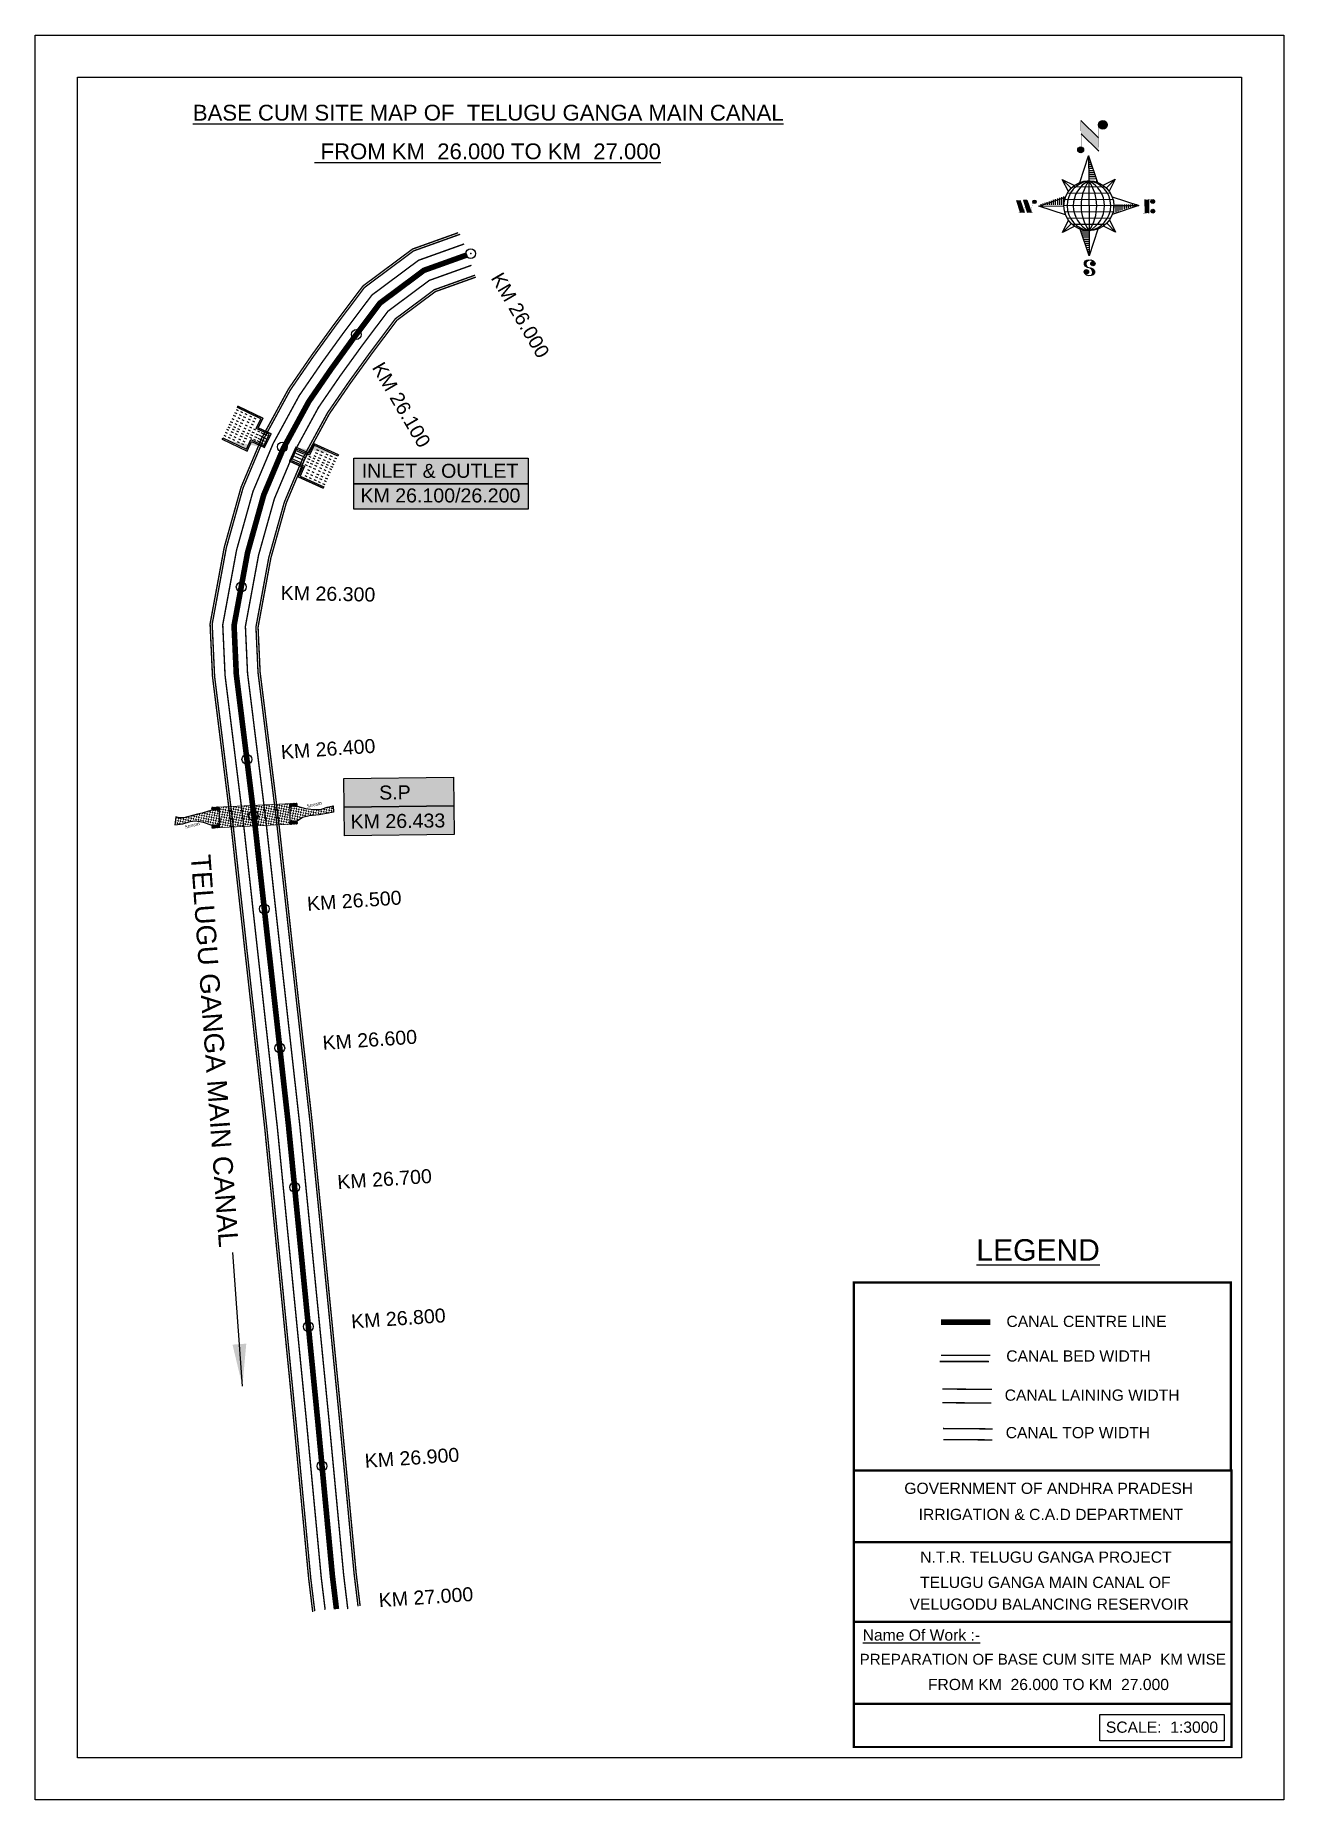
# Model space of a CAD drawing. Header units: inches. Extents: x 258922 to 259813, y 1730699 to 1731959.
import ezdxf

# ---------------------------------------------------------------- set-up
doc = ezdxf.new("R2010")
doc.units = ezdxf.units.IN
doc.header["$MEASUREMENT"] = 0
doc.header["$PDMODE"] = 32
doc.header["$PDSIZE"] = 7
doc.linetypes.add('ACAD_ISO02W100', pattern=[15, 12, -3])
for name, color, linetype in [('AQUADUCT', 1, 'Continuous'), ('bed with', 5, 'Continuous'), ('bord', 1, 'Continuous'), ('cahnige', 7, 'Continuous'), ('canal', 1, 'Continuous'), ('CARTTRACK', 30, 'ACAD_ISO02W100'), ('chainage', 7, 'Continuous'), ('FRAME 025', 7, 'Continuous'), ('lining', 4, 'Continuous'), ('STREAM', 4, 'Continuous'), ('Stu coo', 3, 'Continuous'), ('TEXT', 7, 'Continuous'), ('top of bund', 1, 'Continuous'), ('UT', 173, 'ACAD_ISO02W100'), ('V', 6, 'Continuous'), ('ZSTU', 7, 'Continuous')]:
    doc.layers.add(name, color=color, linetype=linetype)
doc.styles.add('5mm', font='times.ttf', dxfattribs={"height": 3})
doc.styles.get("Standard").update_dxf_attribs({"font": 'arial.ttf'})
doc.dimstyles.get("Standard").update_dxf_attribs({"dimtxt": 0.18, "dimasz": 0.18, "dimexe": 0.18, "dimexo": 0.0625, "dimgap": 0.09, "dimtad": 0, "dimtih": 1, "dimtoh": 1, "dimdec": 4, "dimzin": 0, "dimdsep": 46, "dimtxsty": 'Standard', "dimcen": 0.09, "dimadec": 0, "dimazin": 0, "dimtfac": 1, "dimtdec": 4, "dimtofl": 0, "dimtmove": 0, "dimatfit": 3, "dimfxl": 1, "dimtolj": 1, "dimtzin": 0, "dimarcsym": 0})
pattern_1 = [(228.0128, (-362214.3310220317, -1526288.492507028), (-7.999998232158162, -9.000001341607247), [0.134536, -13.319088]), (184.9697, (-362214.4210220316, -1526288.592507028), (12.00000105151764, 0.9999913070070519), [0.230868, -22.855925]), (132.5104, (-362214.6510220316, -1526288.612507028), (9.999990718346812, -11.0000086738712), [0.162788, -16.116032]), (267.2737, (-362215.0410220316, -1526288.862507028), (0.9999960177271904, 20.00000029497347), [0.210238, -20.813558]), (292.8337, (-362215.0510220316, -1526289.072507028), (-5.00000990543714, 11.99999641177778), [0.206155, -20.409373]), (357.2737, (-362214.9710220316, -1526289.262507028), (-20.00000029497347, 0.9999960177271915), [0.210238, -20.813558]), (37.6942, (-362214.7610220317, -1526289.272507028), (-13.00000734561798, -9.99999040516053), [0.278029, -27.524849]), (72.2553, (-362214.5410220316, -1526289.102507028), (7.000010762705409, 21.99999623123919), [0.262488, -25.986321]), (121.4296, (-362214.4610220316, -1526288.852507028), (-8.000008234176365, 12.99999503649257), [0.21095, -20.884073]), (175.2364, (-362214.5710220317, -1526288.672507028), (11.00000094631958, -0.9999915326612605), [0.2408319999999999, -11.80076299999999]), (222.3974, (-362214.8110220316, -1526288.652507028), (-12.00000735107323, -10.99999208201412), [0.311448, -30.833375]), (138.8141, (-362214.0510220316, -1526288.872507028), (-7.000002946805715, 5.999997313342756), [0.106301, -10.523844]), (171.4692, (-362214.1310220317, -1526288.802507028), (12.99999828481513, -2.00000791003979), [0.2022369999999999, -20.02151099999998]), (225, (-362214.3310220317, -1526288.772507028), (-1.110223024625157e-16, -1.000000309448952), [0.141421, -1.272792]), (203.1986, (-362214.4010220316, -1526288.652507028), (4.999999730667075, 2.000001325264854), [0.076158, -7.539615]), (291.8014, (-362214.4710220316, -1526288.682507028), (-0.9999999105006487, 3.00000027301077), [0.107703, -5.277462]), (30.9638, (-362214.4310220316, -1526288.782507028), (2.999998022287998, 2.000002483540733), [0.1749289999999999, -5.656022999999996]), (161.5651, (-362214.2810220316, -1526288.692507028), (2.000000434592962, -0.9999984032227077), [0.126491, -3.035787]), (16.38950000000001, (-362215.0510220316, -1526288.682507028), (10.00000219841196, 2.99999270981797), [0.1772, -17.542845]), (70.3462, (-362214.8810220317, -1526288.632507028), (-3.999995247371745, -11.00000213560622), [0.148661, -14.717408]), (293.1986, (-362214.2810220316, -1526288.492507028), (-2.000001325264854, 4.999999730667075), [0.152315, -7.463458]), (343.6105, (-362214.2210220316, -1526288.632507028), (-10.00000219841196, 2.999992709817974), [0.1771999999999999, -17.54284499999998]), (339.444, (-362215.0510220316, -1526289.302507028), (-5.000001844542423, 1.999995996421584), [0.17088, -8.373124]), (294.7751, (-362214.8910220317, -1526289.362507028), (-4.99999218924517, 11.00000342183912), [0.1431779999999999, -14.17464299999999]), (66.80140000000002, (-362214.2710220316, -1526289.492507028), (2.000001325264855, 4.999999730667075), [0.152315, -7.463458]), (17.35400000000001, (-362214.2110220316, -1526289.352507028), (-13.00000201909683, -3.999994502259118), [0.167631, -16.59542399999999]), (69.444, (-362214.7610220317, -1526289.492507028), (-1.999995996421587, -5.000001844542422), [0.08544, -8.458563999999999]), (101.3098999999999, (-362214.3310220317, -1526289.492507028), (-0.9999976321616053, 4.000000752230952), [0.05098999999999999, -5.048028999999998]), (165.9638, (-362214.3410220316, -1526289.442507028), (3.00000054598974, -0.9999980573612457), [0.206155, -3.91695]), (186.009, (-362214.5410220316, -1526289.392507028), (9.99999975090604, 0.9999993174818415), [0.19105, -18.913923]), (303.6901, (-362214.4310220316, -1526288.872507028), (-1.000001334507191, 1.99999955777116), [0.144222, -3.461329]), (353.1572, (-362214.3510220316, -1526288.992507028), (16.99999936547855, -2.000007997924761), [0.251794, -24.927563]), (60.94540000000001, (-362214.1010220316, -1526289.022507028), (-4.000000027199279, -7.000000384569686), [0.102956, -10.192674]), (90, (-362214.0510220316, -1526288.932507028), (-0.9999999999999999, 1), [0.06, -0.94]), (120.2564, (-362214.5610220316, -1526289.362507028), (3.999994886802694, -7.000002455854734), [0.138924, -13.75352]), (48.01279999999999, (-362214.6310220317, -1526289.242507028), (7.99999823215816, 9.000001341607248), [0.269072, -13.184552]), (0, (-362214.4510220317, -1526289.042507028), (1, 1), [0.26, -0.74]), (325.3048, (-362214.1910220316, -1526289.042507028), (-9.999994258987526, 7.000008609594458), [0.158114, -15.653274]), (254.0546, (-362214.0610220316, -1526289.132507028), (-0.9999998892963811, -4.000000126652151), [0.145602, -7.134508]), (207.646, (-362214.1010220316, -1526289.272507028), (-18.99999580717959, -10.00000771316918), [0.237065, -23.469474]), (175.4261, (-362214.3110220316, -1526289.382507028), (-13.00000055831213, 0.999994801161084), [0.2507989999999997, -24.82907399999998])]
pattern_2 = [(0, (-362215.0510220316, -1526289.492507028), (1.25, 1.25), [1.25, -1.25])]
pattern_3 = [(228.0128, (-362243.1753484617, -1526336.432974194), (-7.999998232158162, -9.000001341607247), [0.134536, -13.319088]), (184.9697, (-362243.2653484617, -1526336.532974194), (12.00000105151764, 0.9999913070070519), [0.230868, -22.855925]), (132.5104, (-362243.4953484617, -1526336.552974194), (9.999990718346812, -11.0000086738712), [0.162788, -16.116032]), (267.2737, (-362243.8853484617, -1526336.802974194), (0.9999960177271904, 20.00000029497347), [0.210238, -20.813558]), (292.8337, (-362243.8953484617, -1526337.012974194), (-5.00000990543714, 11.99999641177778), [0.206155, -20.409373]), (357.2737, (-362243.8153484617, -1526337.202974194), (-20.00000029497347, 0.9999960177271915), [0.210238, -20.813558]), (37.6942, (-362243.6053484617, -1526337.212974194), (-13.00000734561798, -9.99999040516053), [0.278029, -27.524849]), (72.2553, (-362243.3853484617, -1526337.042974194), (7.000010762705409, 21.99999623123919), [0.262488, -25.986321]), (121.4296, (-362243.3053484617, -1526336.792974194), (-8.000008234176365, 12.99999503649257), [0.21095, -20.884073]), (175.2364, (-362243.4153484617, -1526336.612974194), (11.00000094631958, -0.9999915326612605), [0.2408319999999999, -11.80076299999999]), (222.3974, (-362243.6553484617, -1526336.592974194), (-12.00000735107323, -10.99999208201412), [0.311448, -30.833375]), (138.8141, (-362242.8953484617, -1526336.812974194), (-7.000002946805715, 5.999997313342756), [0.106301, -10.523844]), (171.4692, (-362242.9753484617, -1526336.742974194), (12.99999828481513, -2.00000791003979), [0.2022369999999998, -20.02151099999998]), (225, (-362243.1753484617, -1526336.712974194), (-1.110223024625157e-16, -1.000000309448952), [0.141421, -1.272792]), (203.1986, (-362243.2453484617, -1526336.592974194), (4.999999730667075, 2.000001325264854), [0.076158, -7.539615]), (291.8014, (-362243.3153484617, -1526336.622974194), (-0.9999999105006487, 3.00000027301077), [0.107703, -5.277462]), (30.9638, (-362243.2753484617, -1526336.722974194), (2.999998022287998, 2.000002483540733), [0.1749289999999998, -5.656022999999995]), (161.5651, (-362243.1253484617, -1526336.632974194), (2.000000434592962, -0.9999984032227077), [0.126491, -3.035787]), (16.38950000000001, (-362243.8953484617, -1526336.622974194), (10.00000219841196, 2.99999270981797), [0.1772, -17.542845]), (70.3462, (-362243.7253484617, -1526336.572974194), (-3.999995247371745, -11.00000213560622), [0.148661, -14.717408]), (293.1986, (-362243.1253484617, -1526336.432974194), (-2.000001325264854, 4.999999730667075), [0.152315, -7.463458]), (343.6105, (-362243.0653484617, -1526336.572974194), (-10.00000219841196, 2.999992709817974), [0.1771999999999998, -17.54284499999998]), (339.444, (-362243.8953484617, -1526337.242974194), (-5.000001844542423, 1.999995996421584), [0.17088, -8.373124]), (294.7751, (-362243.7353484617, -1526337.302974194), (-4.99999218924517, 11.00000342183912), [0.1431779999999998, -14.17464299999999]), (66.80140000000002, (-362243.1153484617, -1526337.432974194), (2.000001325264855, 4.999999730667075), [0.152315, -7.463458]), (17.35400000000001, (-362243.0553484617, -1526337.292974194), (-13.00000201909683, -3.999994502259118), [0.167631, -16.59542399999999]), (69.444, (-362243.6053484617, -1526337.432974194), (-1.999995996421587, -5.000001844542422), [0.08544, -8.458563999999999]), (101.3098999999999, (-362243.1753484617, -1526337.432974194), (-0.9999976321616053, 4.000000752230952), [0.05098999999999998, -5.048028999999997]), (165.9638, (-362243.1853484617, -1526337.382974194), (3.00000054598974, -0.9999980573612457), [0.206155, -3.91695]), (186.009, (-362243.3853484617, -1526337.332974194), (9.99999975090604, 0.9999993174818415), [0.19105, -18.913923]), (303.6901, (-362243.2753484617, -1526336.812974194), (-1.000001334507191, 1.99999955777116), [0.144222, -3.461329]), (353.1572, (-362243.1953484617, -1526336.932974194), (16.99999936547855, -2.000007997924761), [0.251794, -24.927563]), (60.94540000000001, (-362242.9453484617, -1526336.962974194), (-4.000000027199279, -7.000000384569686), [0.102956, -10.192674]), (90, (-362242.8953484617, -1526336.872974194), (-0.9999999999999999, 1), [0.06, -0.94]), (120.2564, (-362243.4053484617, -1526337.302974194), (3.999994886802694, -7.000002455854734), [0.138924, -13.75352]), (48.01279999999999, (-362243.4753484617, -1526337.182974194), (7.99999823215816, 9.000001341607248), [0.269072, -13.184552]), (0, (-362243.2953484617, -1526336.982974194), (1, 1), [0.26, -0.74]), (325.3048, (-362243.0353484617, -1526336.982974194), (-9.999994258987526, 7.000008609594458), [0.158114, -15.653274]), (254.0546, (-362242.9053484617, -1526337.072974194), (-0.9999998892963811, -4.000000126652151), [0.145602, -7.134508]), (207.646, (-362242.9453484617, -1526337.212974194), (-18.99999580717959, -10.00000771316918), [0.237065, -23.469474]), (175.4261, (-362243.1553484617, -1526337.322974194), (-13.00000055831213, 0.999994801161084), [0.2507989999999997, -24.82907399999998])]
pattern_4 = [(267.2971131487395, (-8720374.9383359, 50637915.13839893), (10.53672553373347, -0.4974314379093613), [])]
pattern_5 = [(357.2971131487395, (-8720374.9383359, 50637915.13839893), (0.4974314379093601, 10.53672553373348), [])]

msp = doc.modelspace()

# ---------------------------------------------------------------- texts
at = {"layer": 'chainage', "color": 0}
for s, rotation, p in [('KM 26.000', 300.3147201414007, (259247.0085353252, 1731786.057656714)), ('KM 26.100', 300.3147201414007, (259162.1832089435, 1731722.101145444)), ('KM 26.300', 358.8520077816773, (259097.2413171302, 1731556.207401191)), ('KM 26.400', 3.854158531957577, (259097.7981836191, 1731442.477188383)), ('KM 26.500', 3.854158531957577, (259116.4685894259, 1731334.133801453)), ('KM 26.600', 3.854158531957577, (259127.5466446133, 1731234.749312255)), ('KM 26.700', 3.854158531957577, (259138.1045033548, 1731135.308216028)), ('KM 26.800', 3.854158531957577, (259147.9546173564, 1731035.794522225)), ('KM 26.900', 3.854158531957577, (259157.6670023804, 1730936.267291896)), ('KM 27.000', 3.854158531957577, (259167.6372923051, 1730836.76556669))]:
    msp.add_text(s, height=9.999999999999988, rotation=rotation, dxfattribs=at).set_placement(p)
at = {"layer": 'chainage', "color": 1}
msp.add_text('TELUGU GANGA MAIN CANAL', height=14.04243867787395, rotation=274.1145161031367, dxfattribs=at).set_placement((259033.1763691636, 1731373.800386337))
at = {"layer": 'chainage', "color": 0}
for s, height, p in [('%%ULEGEND', 15.33694249980499, (259593.8510884222, 1731084.274574533)), ('CANAL CENTRE LINE', 8, (259615.3278232092, 1731036.912818498)), ('CANAL BED WIDTH', 8, (259615.198277921, 1731012.193762913)), ('CANAL LAINING WIDTH', 8, (259614.0739527658, 1730984.250067452)), ('CANAL TOP WIDTH', 8, (259614.7888508375, 1730957.464885499)), ('GOVERNMENT OF ANDHRA PRADESH ', 8, (259542.4090195622, 1730917.707168816)), ('IRRIGATION & C.A.D DEPARTMENT', 8, (259552.6502942868, 1730899.065574412)), ('N.T.R. TELUGU GANGA PROJECT', 8, (259553.763024339, 1730868.552170702)), ('TELUGU GANGA MAIN CANAL OF', 8, (259553.6918543967, 1730850.521964522)), (' VELUGODU BALANCING RESERVOIR', 8, (259543.0703402616, 1730835.002059793)), ('%%UName Of Work :-', 8, (259512.7091629286, 1730812.94627412)), ('PREPARATION OF BASE CUM SITE MAP  KM WISE', 7.742718181745905, (259510.5198304153, 1730795.763485559)), (' FROM KM  26.000 TO KM  27.000', 8, (259556.1772047398, 1730777.624480893)), ('SCALE:  1:3000', 8, (259686.2622649269, 1730747.130178006))]:
    msp.add_text(s, height=height, dxfattribs=at).set_placement(p)
at = {"layer": 'Stu coo', "color": 0}
for s, p in [('INLET & OUTLET', (259155.1577492938, 1731643.304641715)), ('KM 26.100/26.200', (259154.2380065422, 1731625.725136491))]:
    msp.add_text(s, height=10, dxfattribs=at).set_placement(p)
for s, p in [('S.P', (259167.6863414816, 1731413.496394531)), ('KM 26.433', (259147.26936299, 1731392.840410193))]:
    msp.add_text(s, height=9.999999999999993, rotation=0.6941746705945415, dxfattribs=at).set_placement(p)
at = {"layer": 'TEXT', "color": 0}
for s, p in [('%%UBASE CUM SITE MAP OF  TELUGU GANGA MAIN CANAL', (259034.6411039972, 1731898.408886485)), ('%%U FROM KM  26.000 TO KM  27.000', (259121.433387618, 1731870.799686946))]:
    msp.add_text(s, height=11.29445192087996, dxfattribs=at).set_placement(p)

# ---------------------------------------------------------------- blocks, each defined once
blk = doc.blocks.new('RGRGFG')
at = {"layer": 'V'}
h = blk.add_hatch(color=4, dxfattribs=at)
h.paths.add_polyline_path([(245045.2953162146, 1724876.516222976), (245045.2953162146, 1724857.872873236), (245052.9355974917, 1724857.872873236), (245052.9355974917, 1724847.690535125), (245061.788264668, 1724847.690535125), (245061.788264668, 1724857.872873236), (245069.4285459451, 1724857.872873236), (245069.4285459451, 1724876.516222976), (245070.4265484731, 1724876.516222976), (245070.4265484731, 1724856.874870708), (245062.786267196, 1724856.874870708), (245062.786267196, 1724846.692532597), (245051.9375949637, 1724846.692532597), (245051.9375949637, 1724856.874870708), (245044.2973136866, 1724856.874870708), (245044.2973136866, 1724876.516222976)])
h.paths.add_polyline_path([(245070.4265484731, 1724876.516222976), (245070.4265484731, 1724856.874870708)], flags=17)
h.paths.add_polyline_path([(245062.786267196, 1724856.874870708), (245062.786267196, 1724846.692532597)], flags=17)
h.paths.add_polyline_path([(245062.786267196, 1724856.874870708), (245070.4265484731, 1724856.874870708)], flags=17)
edge = h.paths.add_edge_path(flags=17)
edge.add_line((245051.9375949637, 1724846.692532597), (245062.786267196, 1724846.692532597))
edge.add_line((245051.9375949637, 1724846.692532597), (245062.786267196, 1724846.692532597))
edge = h.paths.add_edge_path(flags=17)
edge.add_line((245044.2973136866, 1724876.516222976), (245044.2973136866, 1724856.874870708))
edge.add_line((245044.2973136866, 1724856.874870708), (245051.9375949637, 1724856.874870708))
edge.add_line((245051.9375949637, 1724856.874870708), (245051.9375949637, 1724846.692532597))
at = {"layer": 'V', "color": 4}
for points in [[(245044.2973136866, 1724876.516222976), (245044.2973136866, 1724856.874870708), (245051.9375949637, 1724856.874870708), (245051.9375949637, 1724846.692532597)], [(245044.2973136866, 1724876.516222976), (245044.2973136866, 1724856.874870708), (245051.9375949637, 1724856.874870708), (245051.9375949637, 1724846.692532597), (245062.786267196, 1724846.692532597), (245062.786267196, 1724856.874870708), (245070.4265484731, 1724856.874870708), (245070.4265484731, 1724876.516222976)], [(245044.2973136866, 1724876.516222976), (245045.2953162146, 1724876.516222976)], [(245045.2953162146, 1724876.516222976), (245045.2953162146, 1724857.872873236), (245052.9355974917, 1724857.872873236), (245052.9355974917, 1724847.690535125), (245061.788264668, 1724847.690535125), (245061.788264668, 1724857.872873236), (245069.4285459451, 1724857.872873236), (245069.4285459451, 1724876.516222976)], [(245047.3266827419, 1724874.786892911), (245047.3266827419, 1724876.45097153)], [(245047.3266827419, 1724871.298663981), (245047.3266827419, 1724872.962742601)], [(245047.3266827419, 1724867.976620592), (245047.3266827419, 1724869.640699212)], [(245047.3266827419, 1724864.185033577), (245047.3266827419, 1724865.849112196)], [(245049.5617107587, 1724874.786892911), (245049.5617107587, 1724876.45097153)], [(245049.5617107587, 1724871.298663981), (245049.5617107587, 1724872.962742601)], [(245049.5617107587, 1724867.976620592), (245049.5617107587, 1724869.640699212)], [(245049.5617107587, 1724864.185033577), (245049.5617107587, 1724865.849112196)], [(245051.9266120251, 1724874.786892911), (245051.9266120251, 1724876.45097153)], [(245051.9266120251, 1724871.298663981), (245051.9266120251, 1724872.962742601)], [(245051.9266120251, 1724867.976620592), (245051.9266120251, 1724869.640699212)], [(245051.9266120251, 1724864.185033577), (245051.9266120251, 1724865.849112196)], [(245051.9375949637, 1724846.692532597), (245062.786267196, 1724846.692532597), (245062.786267196, 1724856.874870708), (245070.4265484731, 1724856.874870708), (245070.4265484731, 1724876.516222976)], [(245053.9529642073, 1724874.786892911), (245053.9529642073, 1724876.45097153)], [(245053.9529642073, 1724871.298663981), (245053.9529642073, 1724872.962742601)], [(245053.9529642073, 1724867.976620592), (245053.9529642073, 1724869.640699212)], [(245053.9529642073, 1724864.185033577), (245053.9529642073, 1724865.849112196)], [(245055.8763513397, 1724874.786892911), (245055.8763513397, 1724876.45097153)], [(245055.8763513397, 1724871.298663981), (245055.8763513397, 1724872.962742601)], [(245055.8763513397, 1724867.976620592), (245055.8763513397, 1724869.640699212)], [(245055.8763513397, 1724864.185033577), (245055.8763513397, 1724865.849112196)], [(245058.1113793565, 1724874.786892911), (245058.1113793565, 1724876.45097153)], [(245058.1113793565, 1724871.298663981), (245058.1113793565, 1724872.962742601)], [(245058.1113793565, 1724867.976620592), (245058.1113793565, 1724869.640699212)], [(245058.1113793565, 1724864.185033577), (245058.1113793565, 1724865.849112196)], [(245060.4762806229, 1724874.786892911), (245060.4762806229, 1724876.45097153)], [(245060.4762806229, 1724871.298663981), (245060.4762806229, 1724872.962742601)], [(245060.4762806229, 1724867.976620592), (245060.4762806229, 1724869.640699212)], [(245060.4762806229, 1724864.185033577), (245060.4762806229, 1724865.849112196)], [(245070.4265484731, 1724876.516222976), (245070.4265484731, 1724856.874870708), (245062.786267196, 1724856.874870708), (245062.786267196, 1724846.692532597)], [(245070.4265484731, 1724876.516222976), (245070.4265484731, 1724856.874870708), (245062.786267196, 1724856.874870708), (245062.786267196, 1724846.692532597)], [(245063.0627626767, 1724874.786892911), (245063.0627626767, 1724876.45097153)], [(245063.0627626767, 1724871.298663981), (245063.0627626767, 1724872.962742601)], [(245063.0627626767, 1724867.976620592), (245063.0627626767, 1724869.640699212)], [(245063.0627626767, 1724864.185033577), (245063.0627626767, 1724865.849112196)], [(245065.2977906935, 1724874.786892911), (245065.2977906935, 1724876.45097153)], [(245065.2977906935, 1724871.298663981), (245065.2977906935, 1724872.962742601)], [(245065.2977906935, 1724867.976620592), (245065.2977906935, 1724869.640699212)], [(245065.2977906935, 1724864.185033577), (245065.2977906935, 1724865.849112196)], [(245067.6626919599, 1724874.786892911), (245067.6626919599, 1724876.45097153)], [(245067.6626919599, 1724871.298663981), (245067.6626919599, 1724872.962742601)], [(245067.6626919599, 1724867.976620592), (245067.6626919599, 1724869.640699212)], [(245067.6626919599, 1724864.185033577), (245067.6626919599, 1724865.849112196)], [(245069.4285459451, 1724876.516222976), (245070.4265484731, 1724876.516222976)], [(245047.3266827419, 1724860.738378823), (245047.3266827419, 1724862.402457442)], [(245049.5617107587, 1724860.738378823), (245049.5617107587, 1724862.402457442)], [(245051.9266120251, 1724860.738378823), (245051.9266120251, 1724862.402457442)], [(245053.9529642073, 1724860.738378823), (245053.9529642073, 1724862.402457442)], [(245053.9529642073, 1724857.677897023), (245053.9529642073, 1724859.341975642)], [(245053.9529642073, 1724854.484689113), (245053.9529642073, 1724856.148767732)], [(245053.9529642073, 1724848.316593294), (245053.9529642073, 1724853.545379539)], [(245055.8763513397, 1724860.738378823), (245055.8763513397, 1724862.402457442)], [(245055.8763513397, 1724857.677897023), (245055.8763513397, 1724859.341975642)], [(245055.8763513397, 1724854.484689113), (245055.8763513397, 1724856.148767732)], [(245055.8763513397, 1724848.316593294), (245055.8763513397, 1724853.545379539)], [(245058.1113793565, 1724860.738378823), (245058.1113793565, 1724862.402457442)], [(245058.1113793565, 1724857.677897023), (245058.1113793565, 1724859.341975642)], [(245058.1113793565, 1724854.484689113), (245058.1113793565, 1724856.148767732)], [(245058.1113793565, 1724848.316593294), (245058.1113793565, 1724853.545379539)], [(245060.4762806229, 1724860.738378823), (245060.4762806229, 1724862.402457442)], [(245060.4762806229, 1724857.677897023), (245060.4762806229, 1724859.341975642)], [(245060.4762806229, 1724854.484689113), (245060.4762806229, 1724856.148767732)], [(245060.4762806229, 1724848.316593294), (245060.4762806229, 1724853.545379539)], [(245063.0627626767, 1724860.738378823), (245063.0627626767, 1724862.402457442)], [(245065.2977906935, 1724860.738378823), (245065.2977906935, 1724862.402457442)], [(245067.6626919599, 1724860.738378823), (245067.6626919599, 1724862.402457442)]]:
    blk.add_lwpolyline(points, dxfattribs=at)
blk = doc.blocks.new('A$C377B10CC')
at = {"layer": 'STREAM'}
h = blk.add_hatch(dxfattribs=at)
h.set_pattern_fill('DASH', color=256, scale=10, style=0)
h.set_pattern_definition(pattern_2)
h.paths.add_polyline_path([(-21.08494824264198, 10.39821502007544), (-19.27474394725869, 14.9729934823699), (-16.18663339636989, 21.24998857849248), (-13.84395335207229, 26.14394057728347), (-11.82073506258894, 30.82506799115799), (-15.86717164155561, 33.27204399043694), (-17.46448041551048, 29.0164390646387), (-18.42280644358834, 24.86724643129855), (-21.40440999745624, 19.97332610306328), (-25.23789181862958, 15.71772117726505), (-29.9438456458156, 11.73286320897751), (-32.55258794897789, 7.397025274472546), (-28.05102203169388, 4.507492972305098), (-23.61509535066327, 1.521298239562105), (-21.08650298323482, 5.72392365569249)])
h = blk.add_hatch(dxfattribs=at)
h.set_pattern_fill('DASH', color=256, scale=10, style=0)
h.set_pattern_definition(pattern_2)
h.paths.add_polyline_path([(-60.19243563445735, -34.66217618575828), (-53.98690071125707, -38.64547753962713), (-47.9096301992253, -42.73659862830805), (-22.26358327601338, -0.1118046867195504), (-28.38064794772072, 4.006105192238503), (-34.54584827913632, 7.963515976456129)])
h = blk.add_hatch(dxfattribs=at)
h.set_pattern_fill('DASH', color=256, scale=10, style=0)
h.set_pattern_definition(pattern_2)
h.paths.add_polyline_path([(-57.74663512443659, -50.484279576689), (-52.45942178077529, -46.41916892677546), (-49.88059994621258, -42.13306005246427), (-54.31652662728474, -39.14686531969357), (-58.81809254456867, -36.25733301752601), (-61.3969143789727, -40.54344189167021), (-63.59385741560255, -47.48107765731402), (-64.76519743772232, -50.56640072958572), (-67.96923356887419, -60.27215190371499), (-69.88594486127842, -62.93188914703207), (-71.69620839302661, -64.63413745141588), (-67.43681705632478, -68.35777592635714), (-64.88112301792717, -63.03830143949018), (-63.28387348033723, -57.93158819666134), (-61.89957870042419, -54.84626512438989), (-59.45039165910562, -52.18652788107279)])
at = {"layer": 'UT', "ltscale": 0.2}
h = blk.add_hatch(dxfattribs=at)
h.set_pattern_fill('GRAVEL', color=256, style=0)
h.set_pattern_definition(pattern_1)
h.paths.add_polyline_path([(-34.2363896589959, 8.477849041344596), (-32.55258794897789, 7.397025274472544), (-29.9438456458156, 11.73286320897751), (-31.65756782452809, 12.7639579155948)])
h = blk.add_hatch(dxfattribs=at)
h.set_pattern_fill('GRAVEL', color=256, style=0)
h.set_pattern_definition(pattern_1)
h.paths.add_polyline_path([(-23.61509535066326, 1.521298239562115), (-21.95385443983832, 0.4029774884693321), (-19.37278080452233, 4.692828949075191), (-21.08650298323482, 5.723923655692487)])
h = blk.add_hatch(dxfattribs=at)
h.set_pattern_fill('GRAVEL', color=256, style=0)
h.set_pattern_definition(pattern_3)
h.paths.add_polyline_path([(-58.81809254409745, -36.25733301672153), (-60.50189425464487, -35.17650925088674), (-63.08071608917089, -39.46261812490411), (-61.39691437908914, -40.54344189190306)])
h = blk.add_hatch(dxfattribs=at)
h.set_pattern_fill('GRAVEL', color=256, style=0)
h.set_pattern_definition(pattern_3)
h.paths.add_polyline_path([(-48.21710723458091, -43.24763821694069), (-49.9308294133516, -42.21654351055622), (-52.45942178071709, -46.41916892677546), (-50.7981808698969, -47.53748967801221)])
at = {"layer": 'STREAM'}
for points in [[(-29.9438456458156, 11.73286320897751), (-25.23789181862958, 15.71772117726505), (-21.40440999745624, 19.9733261030633), (-18.42280644358834, 24.86724643129855), (-17.46448041551048, 29.01643906463869), (-15.86717164155561, 33.27204399043694), (-11.82073506258894, 30.82506799115799), (-13.84395335207228, 26.1439405772835), (-16.18663339636987, 21.24998857849278), (-19.27474394725868, 14.97299348236993), (-21.08494824264199, 10.39821502007544), (-21.08650298323482, 5.723923655692488)], [(-61.39691437897272, -40.54344189167023), (-63.59385741560254, -47.48107765731402), (-64.76519743772224, -50.56640072958544), (-67.96923356887419, -60.27215190371498), (-69.8859448612784, -62.93188914703205), (-71.69620839302661, -64.63413745141588), (-67.4368170563248, -68.35777592635714), (-64.88112301792717, -63.03830143949017), (-63.28387348033721, -57.93158819666132), (-61.89957870042417, -54.8462651243899), (-59.45039165910566, -52.18652788107283), (-57.74663512443658, -50.484279576689), (-52.4594217807753, -46.41916892677546)]]:
    blk.add_lwpolyline(points, dxfattribs=at)
at = {"layer": 'UT', "ltscale": 0.2, "const_width": 0.5}
for points in [[(-34.2363896589959, 8.477849041344598), (-31.65756782452809, 12.7639579155948)], [(-31.65756782452809, 12.7639579155948), (-29.9438456458156, 11.73286320897751)], [(-60.50189425458666, -35.17650925065391), (-34.54584827914368, 7.963515976443887)], [(-48.21935903542908, -43.25138080352917), (-22.26358327601338, -0.1118046867195517)], [(-34.5605003585224, 7.972921071806923), (-28.38064794772072, 4.006105192238465), (-22.26358327601338, -0.1118046867195517)], [(-34.2363896589959, 8.477849041344598), (-28.05102203169372, 4.507492972305045), (-21.95385443983832, 0.4029774884693325)], [(-32.55258794891415, 7.397025274578482), (-29.9438456458156, 11.73286320897751)], [(-23.61509535071673, 1.521298239473253), (-21.08650298323482, 5.723923655692488)], [(-22.26358327601338, -0.1118046867195517), (-21.95385443983832, 0.4029774884693325)], [(-21.95385443983832, 0.4029774884693325), (-19.37278080452234, 4.692828949075192)], [(-21.08650298323482, 5.723923655692488), (-19.37278080452234, 4.692828949075192)], [(-63.08071608905448, -39.46261812490411), (-60.50189425458666, -35.17650925065391)], [(-61.39691437897272, -40.54344189167023), (-58.81809254450491, -36.25733301742002)], [(-60.50189425458666, -35.17650925065391), (-54.31652662728447, -39.14686531969346), (-48.21935903542908, -43.25138080352917)], [(-60.17778355506016, -34.67158128111623), (-53.98690071125748, -38.64547753962688), (-47.8842965469812, -42.75365283689462)], [(-63.08071608905448, -39.46261812490411), (-61.39691437897272, -40.54344189167023)], [(-52.4594217807753, -46.41916892677546), (-49.88059994624928, -42.13306005252525)], [(-52.4594217807753, -46.41916892677546), (-50.7981808698969, -47.53748967777938)], [(-50.7981808698969, -47.53748967777938), (-48.21710723458091, -43.24763821717352)]]:
    blk.add_lwpolyline(points, dxfattribs=at)
at = {"layer": 'cahnige', "style": '5mm'}
for p in [(-24.70947435131529, 16.98236319143325), (-60.9109538581688, -63.65351491281763)]:
    blk.add_text('Stream', height=2.5, rotation=71.17434464616717, dxfattribs=at).set_placement(p)
blk = doc.blocks.new('*X4')
at = {"color": 0, "linetype": 'Continuous'}
for p, q in [((6321.563175437702, 239.2074203663178), (6322.581924588794, 240.2261695174094)), ((6321.571094283617, 239.3921159075293), (6322.524536642279, 240.3455582661906)), ((6321.579013129532, 239.5768114487408), (6322.467148695763, 240.4649470149719)), ((6321.586931975447, 239.7615069899523), (6322.409760749248, 240.5843357637531)), ((6321.594850821361, 239.9462025311638), (6322.352372802732, 240.7037245125344)), ((6321.602769667276, 240.1308980723753), (6322.294984856217, 240.8231132613157)), ((6321.610688513191, 240.3155936135868), (6322.322610836808, 241.0275159372032)), ((6321.618607359106, 240.5002891547983), (6322.339575221931, 241.2212570176224)), ((6321.670405508729, 239.1378737420482), (6322.639312535309, 240.1067807686281)), ((6321.756101028845, 239.046792566867), (6322.694551492757, 239.9852430307802)), ((6321.767025283511, 240.8254837745006), (6322.356539607053, 241.4149980980416)), ((6321.841796548961, 238.9557113916858), (6322.784401525116, 239.8983163678416)), ((6321.927492069076, 238.8646302165046), (6322.874251557474, 239.8113897049031)), ((6322.013187589191, 238.7735490413234), (6322.964101589832, 239.7244630419646)), ((6322.075863133939, 241.3110983202248), (6322.373503992176, 241.6087391784607)), ((6322.098883109306, 238.6824678661422), (6323.053951622191, 239.637536379026)), ((6322.184578629423, 238.591386690961), (6323.143801654548, 239.5506097160875)), ((6322.270274149538, 238.5003055157798), (6323.233651686906, 239.463683053149)), ((6322.405772691616, 238.4590273625623), (6323.316199320379, 239.3694539913255)), ((6322.536564177177, 238.4130421528257), (6323.436926723143, 239.3134046987925)), ((6322.667355662737, 238.3670569430892), (6323.557654125907, 239.2573554062594)), ((6322.798147148297, 238.3210717333527), (6323.67838152867, 239.2013061137264)), ((6322.928938633857, 238.2750865236161), (6323.799108931434, 239.1452568211934)), ((6323.059730119417, 238.2291013138795), (6323.919836334197, 239.0892075286604)), ((6323.190521604977, 238.183116104143), (6324.040563736961, 239.0331582361274)), ((6323.334898284248, 238.1507160881169), (6324.161291139725, 238.9771089435944)), ((6323.500484499982, 238.1395256085544), (6324.282018542488, 238.9210596510615)), ((6323.666070715716, 238.1283351289918), (6324.389078986148, 238.8513433994243)), ((6323.83165693145, 238.1171446494292), (6324.558435473549, 238.8439231915289)), ((6324.097210919775, 238.2059219424567), (6324.727791960951, 238.8365029836336)), ((6324.341779298861, 238.2737136262468), (6324.897148448353, 238.8290827757383)), ((6324.586347677948, 238.341505310037), (6325.066504935754, 238.821662567843)), ((6324.830916057034, 238.4092969938271), (6325.235861423155, 238.8142423599477)), ((6325.075484436121, 238.4770886776172), (6325.405217910557, 238.8068221520524)), ((6325.401209342145, 238.6260368883443), (6325.574574397958, 238.7994019441571))]:
    blk.add_line(p, q, dxfattribs=at)
blk = doc.blocks.new('*X3')
at = {"color": 0, "linetype": 'Continuous'}
for p, q in [((6324.425409812192, 240.3018877878409), (6324.530098087213, 240.4065760628617)), ((6324.560821561592, 240.2605228419445), (6324.762767368324, 240.4624686486762)), ((6324.696233310992, 240.2191578960481), (6324.995436649435, 240.5183612344908)), ((6324.831645060392, 240.1777929501517), (6325.228105930546, 240.5742538203053)), ((6324.967056809793, 240.1364280042552), (6325.451206401633, 240.6205775960956)), ((6325.102468559193, 240.0950630583588), (6325.626700194168, 240.619294693334)), ((6325.231508829004, 240.0473266328736), (6325.802193986703, 240.6180117905725)), ((6325.335045025791, 239.9740861343645), (6325.976788801136, 240.6158299097086)), ((6325.438581222579, 239.9008456358553), (6326.100204563527, 240.5624689768027)), ((6325.542117419366, 239.8276051373462), (6326.223620325917, 240.5091080438968)), ((6325.645653616154, 239.754364638837), (6326.347036088308, 240.455747110991)), ((6325.749189812941, 239.6811241403279), (6326.470451850699, 240.4023861780851)), ((6325.852726009729, 239.6078836418188), (6326.593867613089, 240.3490252451792)), ((6325.951486090436, 239.5298670272285), (6326.71728337548, 240.2956643122733)), ((6326.036566250415, 239.4381704919113), (6326.840699137871, 240.2423033793674)), ((6326.121646410395, 239.346473956594), (6326.964114900262, 240.1889424464615)), ((6326.206726570374, 239.2547774212767), (6327.055858370612, 240.1039092215148)), ((6326.291806730354, 239.1630808859595), (6327.135785134496, 240.0070592901021)), ((6326.376886890333, 239.0713843506422), (6327.21571189838, 239.9102093586895)), ((6326.461967050313, 238.9796878153249), (6327.295638662264, 239.8133594272769)), ((6326.547047210292, 238.8879912800077), (6327.375565426148, 239.7165094958642)), ((6326.632127370272, 238.7962947446904), (6327.455492190032, 239.6196595644516)), ((6326.717207530251, 238.7045982093731), (6327.535418953916, 239.5228096330389)), ((6326.788410008449, 236.4777036487165), (6327.354219516036, 237.0435131563033)), ((6326.792225928501, 238.6028399123283), (6327.6153457178, 239.4259597016263)), ((6326.838137672734, 238.4719749612643), (6327.695272481684, 239.3291097702136)), ((6326.884049416966, 238.3411100102004), (6327.775199245568, 239.2322598388009)), ((6326.916746160023, 236.7828164955863), (6327.582476853365, 237.4485471889285)), ((6326.9299611612, 238.2102450591364), (6327.853734496604, 239.1340183945408)), ((6326.975872905432, 238.0793801080725), (6327.849127438164, 238.952634640804)), ((6327.003134980726, 237.9298654880686), (6327.844520379724, 238.7712508870673)), ((6327.012515933215, 237.7624697452613), (6327.839913321284, 238.5898671333306)), ((6327.021896885704, 237.5950740024541), (6327.835306262844, 238.4084833795939)), ((6327.031277838193, 237.4276782596467), (6327.830699204404, 238.2270996258572)), ((6327.040658790683, 237.2602825168395), (6327.826092145964, 238.0457158721205)), ((6327.045082311595, 237.087929342456), (6327.810734190693, 237.8535812215537))]:
    blk.add_line(p, q, dxfattribs=at)
blk = doc.blocks.new('H')
at = {"layer": 'bord', "extrusion": (0.0004278845142637609, 0.00479197890903182, 0.9999884268595202)}
h = blk.add_hatch(dxfattribs=at)
h.set_pattern_fill('LINE', color=8, scale=84.38768555040302, angle=-2.702886851260515, style=0)
h.set_pattern_definition(pattern_5)
h.paths.add_polyline_path([(-492.4668010775931, 785.5898788240738, -0.090992046448718), (-447.9625593584497, 775.2324968557805), (-486.4976985411486, 912.0312741750386)])
h = blk.add_hatch(dxfattribs=at)
h.set_pattern_fill('LINE', color=8, scale=84.38768555040302, angle=-92.70288685126052, style=0)
h.set_pattern_definition(pattern_4)
h.paths.add_polyline_path([(-624.8772989658173, 665.1175860036165, -0.09099204644210665), (-614.5199170010164, 709.6218277204316), (-751.3186943142209, 671.0866885515861)])
h = blk.add_hatch(dxfattribs=at)
h.set_pattern_fill('LINE', color=8, scale=84.38768555040302, angle=-92.70288685126052, style=0)
h.set_pattern_definition(pattern_4)
h.paths.add_polyline_path([(-245.5531129193259, 647.210278397426), (-371.9945082624909, 653.17938094493, -0.09099204644878103), (-382.3518902289215, 608.6751392250881)])
h = blk.add_hatch(dxfattribs=at)
h.set_pattern_fill('LINE', color=8, scale=84.38768555040302, angle=-2.702886851260515, style=0)
h.set_pattern_definition(pattern_5)
h.paths.add_polyline_path([(-504.4050061509479, 532.7070881242398, -0.090992046448718), (-548.909247870557, 543.064470092766), (-510.3741086877417, 406.2656927765347)])
at = {"layer": 'bord', "extrusion": (0.0004278845142637604, 0.00479197890903182, 0.9999884268595203)}
for p, q in [((-516.2384251924814, 1087.08582315594, -1217.145331720205), (-431.5311611755169, 993.9857607749291, -1216.735438367611)), ((-519.3860571105615, 1020.408509141766, -1216.824464901347), (-434.678793075087, 927.3084467682056, -1216.414571548796)), ((-538.2690597721958, 773.6536562892143, -1215.633927328097), (-487.0181812191731, 906.212239655666, -1216.291082326422)), ((-487.0181812191731, 906.212239655666, -1216.291082326422), (-492.9870239489828, 779.7722960542887, -1215.682623766277)), ((-487.0181812191731, 906.212239655666, -1216.291082326422), (-448.4827650671941, 769.4150330077391, -1215.652034309381)), ((-626.736305744329, 793.7732813858893, -1215.692487060367), (-566.811349663476, 760.1895317081362, -1215.557193835181)), ((-626.736305744329, 793.7732813858893, -1215.692487060367), (-584.1428260545363, 746.9596384149045, -1215.486379775655)), ((-598.946746484784, 730.9517588270828, -1215.4033350249), (-626.736305744329, 793.7732813858893, -1215.692487060367)), ((-421.3357812265749, 753.3219341966324, -1215.586531535218), (-358.5136001041974, 781.1110481221694, -1215.746578873753)), ((-358.5136001041974, 781.1110481221694, -1215.746578873753), (-405.3276889660046, 738.5181495659053, -1215.522440984547)), ((-358.5136001041974, 781.1110481221694, -1215.746578873753), (-392.0976094479556, 721.1868434431963, -1215.445049781629)), ((-864.6667208376457, 700.9117660832126, -1215.145683569252), (-846.8602190883248, 637.7003116968554, -1214.850391321915)), ((-846.885899517627, 700.0723706756253, -1215.149269383754), (-829.079397758178, 636.8609162860084, -1214.853977136408)), ((-829.1050781964441, 699.2329752675723, -1215.152855198257), (-811.2985764592304, 636.0215208844747, -1214.857562950931)), ((-829.1050781964441, 699.2329752675723, -1215.152855198257), (-811.3242568973801, 698.393579858588, -1215.156441012743)), ((-811.3242568973801, 698.393579858588, -1215.156441012743), (-793.5177551378147, 635.1821254740935, -1214.861148765422)), ((-751.8386587080895, 665.2704204607289, -1215.023166955395), (-615.0399729244527, 703.8051171880215, -1215.266361263119)), ((-751.8386587080895, 665.2704204607289, -1215.023166955395), (-625.3972626964678, 659.3013864478562, -1215.048666080719)), ((-619.2784603905748, 614.0198538512923, -1214.834293591338), (-751.8386587080895, 665.2704204607289, -1215.023166955395)), ((-246.0730746499612, 641.3942844460253, -1215.12516345687), (-382.8717604242847, 602.859587718267, -1214.881969149149)), ((-378.6332729603746, 692.6448510554619, -1215.314036820931), (-246.0730746499612, 641.3942844460253, -1215.12516345687)), ((-372.5144706616993, 647.363318458898, -1215.099664331546), (-246.0730746499612, 641.3942844460253, -1215.12516345687)), ((-213.4791469212505, 669.2951450282708, -1215.272811938016), (-216.710715676134, 600.8397693103179, -1214.943388670676)), ((-197.1518122339039, 599.9164343632292, -1214.947333066632), (-193.9202434780891, 668.3718100786209, -1215.276756333961)), ((-639.398133254319, 525.5536567845847, -1214.401751538512), (-605.8141239105607, 585.4778614635579, -1214.703280630637)), ((-639.398133254319, 525.5536567845847, -1214.401751538512), (-592.5840443923953, 568.1465553403832, -1214.625889427719)), ((-576.5759521321743, 553.3427707091905, -1214.561798877043), (-639.398133254319, 525.5536567845847, -1214.401751538512)), ((-510.8935521394596, 400.4524652508553, -1213.857248085843), (-549.4289682914387, 537.2496718976181, -1214.496296102879)), ((-371.1754276144202, 512.8914235194679, -1214.455843351893), (-431.1003836950404, 546.475173198618, -1214.591136577086)), ((-371.1754276144202, 512.8914235194679, -1214.455843351893), (-413.7689073036308, 559.7050664918497, -1214.661950636613)), ((-398.9649868734996, 575.7129460782744, -1214.74499538736), (-371.1754276144202, 512.8914235194679, -1214.455843351893)), ((-459.6426735860878, 533.0110486173071, -1214.514403084168), (-510.8935521394596, 400.4524652508553, -1213.857248085843)), ((-504.9247094094171, 526.8924088519998, -1214.465706645989), (-510.8935521394596, 400.4524652508553, -1213.857248085843))]:
    blk.add_line(p, q, dxfattribs=at)
at = {"layer": 'bord', "color": 8, "linetype": 'ByBlock', "extrusion": (0.0004278845142637604, 0.00479197890903182, 0.9999884268595203)}
for p, q in [((-386.4701403837535, 711.3830894059502, -1215.400477790083), (-605.4730712235323, 721.7215742594562, -1215.35631111762)), ((-410.8462962137419, 744.2142448802479, -1215.547375515144), (-578.1125475389999, 752.110393114388, -1215.51364266185)), ((-492.9872379411827, 779.772306161467, -1215.682623723144), (-504.9247094094171, 526.8924088519998, -1214.465706645989)), ((-372.5145726100891, 647.3634304928128, -1215.099664824794), (-625.3973747401615, 659.3012845208868, -1215.048665544341)), ((-378.0217974673142, 615.9429816137999, -1214.946740470406), (-622.87451776542, 627.5017590741627, -1214.897360629442)), ((-375.037429585529, 679.1629559395369, -1215.250969739694), (-619.8901498829364, 690.7217333998997, -1215.201589898729)), ((-392.4388761268347, 584.9431407540105, -1214.792019251512), (-611.441806967312, 595.2816256079823, -1214.747852579053)), ((-419.7993998112506, 554.5543218990788, -1214.634687707282), (-587.06565113744, 562.4504701336846, -1214.600954853988))]:
    blk.add_line(p, q, dxfattribs=at)
at = {"layer": 'bord', "extrusion": (0.0004278845142637604, 0.00479197890903182, 0.9999884268595203)}
for points, const_width, elevation in [([(-522.0131121619479, 959.550775259228), (-515.7175743466119, 1092.906934415961)], 1.60540055982536, -1212.142843617219), ([(-434.158262363472, 933.1277235058805), (-427.8627245295095, 1066.483882669366)], 1.60540055982536, -1212.142843617219), ([(-870.0736340994383, 707.00824508073), (-846.3658724653925, 705.889038352192)], 0.6421602239301444, -1212.142843617219), ([(-828.5594987093612, 642.6768581911618), (-855.2307305332708, 643.935965762368)], 0.6421602239301444, -1212.142843617219), ([(-828.5594987093612, 642.676858191162), (-820.953748198869, 677.9586989512691)], 0.6421602239301444, -1212.142843617223), ([(-810.7786774830411, 641.8374531447001), (-784.1074456587239, 640.5783455765209)], 0.6421602239301444, -1212.142843617222), ([(-792.9978562549747, 640.9980480956772), (-781.589230506466, 693.9208092413096)], 0.6421602239301444, -1212.142843617218), ([(-222.7385766651839, 675.5731321041832), (-173.8413183107752, 673.2647682324088)], 0.7063762463231584, -1212.142843617221), ([(-194.785239975681, 644.8497587676384), (-185.0057882997701, 644.3880859934699)], 0.7063762463231584, -1212.14284361722), ([(-177.0730277270245, 604.8086065300355), (-225.9702860934822, 607.1169704015771)], 0.7063762463231584, -1212.142843617222)]:
    blk.add_lwpolyline(points, dxfattribs=dict(at, const_width=const_width, elevation=elevation))
for points, const_width, elevation in [([(-413.6616245851993, 1073.140134249887, 1), (-397.6117714248124, 1057.729118476532, 1)], 22.25077962579039, -1212.14284361722), ([(-530.3419430367337, 949.5474510251247, 1), (-519.6420409089901, 939.2734405104861, 1)], 14.83385308386026, -1212.142843617223), ([(-775.9087905502321, 696.5833098740303, 1), (-769.4888492682775, 690.418903565154, 1)], 8.900311850316152, -1212.142843617216), ([(-177.8339587833615, 666.8757400336997, 1), (-170.7720233739972, 660.0948930920731, 1)], 9.790343035347762, -1212.142843617223), ([(-180.1423226412179, 617.9784816729323, 1), (-173.0803872516442, 611.1976347345654, 1)], 9.790343035347762, -1212.142843617219), ([(-489.8397168474219, 361.7280028313068, 1), (-498.0671858660056, 369.1142257457323, 1)], 11.05656073458609, -1212.142843617215), ([(-525.1949096693778, 321.5505605205689, 1), (-533.4223786795214, 328.9367834347616, 1)], 11.05656073458609, -1212.142843617218)]:
    blk.add_lwpolyline(points, format="xyb", close=True, dxfattribs=dict(at, const_width=const_width, elevation=elevation))
for points, elevation in [([(-537.0436544864716, 317.3909783906986), (-530.686771839954, 310.4778530870033), (-519.7848077441001, 306.8033377354246), (-504.8555995545785, 306.8996049665207), (-493.8614930827366, 309.9751672386152), (-486.3299612487816, 317.6739007300386), (-486.5193926708707, 325.7780890813514), (-490.6180678635317, 333.2605072774198), (-493.5031616341619, 336.2254691210802), (-502.816804350885, 340.8534958871466), (-522.4580017436219, 347.2728260433129), (-530.4257294404489, 351.5824209563287), (-533.6858260648524, 354.5525017987891), (-537.4013079778782, 362.629807892173), (-536.9549017110166, 373.3508360361672), (-530.0284934418471, 380.6827556172281), (-520.0052991440441, 384.0716307398478), (-503.5000552259427, 384.2213990291513), (-492.5323047870551, 379.8708521119993), (-487.1463343054379, 373.2710396641844)], -1212.142843617219), ([(-522.4539065143929, 347.5728294925347), (-526.1949835211592, 353.7751140225195), (-527.7518298353394, 360.6227161141025), (-527.9156661629893, 370.6019260344024), (-525.8991041315983, 375.4503632916039), (-521.3202371541029, 381.1640017041664), (-514.5251386848048, 384.3718976443916)], -1212.142843617221), ([(-504.8555995545785, 306.8996049665207), (-499.0047943263154, 312.3708361831504), (-496.9585419834797, 319.3942984564654), (-497.4612851235933, 326.5275708001649), (-501.2415295758961, 335.3559093211365), (-509.2361390522836, 343.1915685721062)], -1212.142843617219)]:
    blk.add_lwpolyline(points, dxfattribs=dict(at, elevation=elevation))
for centre, radius in [((-405.6366979898718, 1065.434626361347, -1212.142843617228), 22.25077962579068), ((-524.9919919744626, 944.4104457636145, -1212.142843617225), 14.83385308386045), ((-498.4359036135794, 659.1484834742021, -1212.142843617229), 126.5822129822759), ((-772.6988199003781, 693.5011067149355, -1212.142843617225), 8.900311850316273), ((-174.3029910778062, 663.4853165630027, -1212.142843617225), 9.7903430353479), ((-176.6113549475952, 614.5880582008385, -1212.142843617227), 9.7903430353479), ((-493.9534513636986, 365.4211142832808, -1212.142843617226), 11.05656073458623), ((-529.3086441806488, 325.2436719765011, -1212.142843617227), 11.05656073458623)]:
    blk.add_circle(centre, radius, dxfattribs=at)
at = {"layer": 'bord', "color": 8, "linetype": 'ByBlock', "extrusion": (0.0004278845142637604, 0.00479197890903182, 0.9999884268595203)}
for centre, radius, start, end in [((-481.5018944916621, 658.3490694805806, -1212.142843617225), 127.7124113124745, 94.925359787212, 259.6690604518324), ((-436.7958279077627, 656.2386032006533, -1212.142843617224), 140.8227119427793, 113.2864437035868, 241.3079765329169), ((-315.8862391595549, 650.5307512261786, -1212.142843617227), 222.3100112361417, 142.5891607921548, 212.0052594442485), ((-560.0761933124097, 662.0583738566748, -1212.142843617224), 140.8227119427793, 293.2864437035868, 61.30797653291689), ((-680.9857820597445, 667.7662258302183, -1212.142843617228), 222.3100112361417, 322.5891607921548, 32.00525944424854), ((-515.3701267285685, 659.9479075753505, -1212.142843617227), 127.7124113124745, 274.925359787212, 79.66906045183244)]:
    blk.add_arc(centre, radius, start, end, dxfattribs=at)
at = {"layer": 'bord', "extrusion": (0.0004278845142637604, 0.00479197890903182, 0.9999884268595203)}
for points in [[(-515.7175743148887, 1092.906934417125, -1212.142843617227), (-431.0104934413977, 999.8058030862261, -1212.142843617227), (-518.8653432401063, 1026.22885483189, -1212.142843617227), (-434.1582623484545, 933.1277235084416, -1212.142843617227)], [(-864.1466936911305, 706.7284433981881, -1212.142843617225), (-846.3658724649268, 705.889038353589, -1212.142843617225), (-846.34031992468, 643.5162632348297, -1212.142843617225), (-828.5594986876497, 642.6768581867381, -1212.142843617225)], [(-828.5850512369768, 705.049633307593, -1212.142843617229), (-810.804230031204, 704.2102282608984, -1212.142843617229), (-810.778677482168, 641.8374531481927, -1212.142843617229), (-792.9978562541016, 640.9980480994025, -1212.142843617229)], [(-193.4002216503151, 674.1881137788835, -1212.142843617225), (-196.6319310673212, 605.7319520774413, -1212.142843617225), (-212.9591249906118, 675.1114593302475, -1212.142843617225), (-216.1908344065701, 606.6552976257785, -1212.142843617225)]]:
    blk.add_solid(points, dxfattribs=at)
at = {"layer": 'bord', "extrusion": (0.0004278845142637604, 0.00479197890903182, 0.9999884268595203), "xscale": 7.977342409717546, "yscale": 7.977342408231451, "zscale": 7.977342408476333, "rotation": 138.0840426661453}
for name, p in [('*X3', (38300.50170925955, -31929.38484708802, -1212.14284361722)), ('*X4', (38314.39702652739, -31950.87734303279, -1212.142843617221))]:
    blk.add_blockref(name, p, dxfattribs=at)

# ---------------------------------------------------------------- hatches: boundary and pattern name
at = {"layer": 'ZSTU'}
h = msp.add_hatch(color=135, dxfattribs=at)
h.set_gradient(color1=(141, 177, 78), color2=(107, 135, 59), one_color=1, tint=0.3799999952316284, name='CYLINDER')
h.paths.add_polyline_path([(259149.5759179969, 1731657.349097375), (259149.5759179969, 1731639.088710085), (259274.0381529145, 1731639.088710085), (259274.0381529145, 1731657.349097375)])
h.paths.add_polyline_path([(259152.5554300577, 1731640.470398877), (259269.5404232365, 1731640.470398877), (259269.5404232365, 1731656.084314294), (259152.5554300577, 1731656.084314294)], flags=24)
h = msp.add_hatch(color=252, dxfattribs=at)
h.set_gradient(color1=(167, 88, 159), color2=(127, 67, 121), one_color=1, tint=0.3799999952316284, name='CYLINDER')
h.paths.add_polyline_path([(259274.0381529145, 1731620.828322794), (259274.0381529145, 1731639.088710085), (259149.5759179969, 1731639.088710085), (259149.5759179969, 1731620.828322794)])
h.paths.add_polyline_path([(259151.6527405122, 1731622.969338401), (259270.9978974017, 1731622.969338401), (259270.9978974017, 1731638.480934581), (259151.6527405122, 1731638.480934581)], flags=24)
h = msp.add_hatch(color=135, dxfattribs=at)
h.set_gradient(color1=(141, 177, 78), color2=(107, 135, 59), one_color=1, tint=0.3799999952316284, name='CYLINDER')
h.paths.add_polyline_path([(259142.3808886106, 1731428.619776926), (259142.6288229519, 1731408.15677693), (259220.8924734777, 1731409.145109534), (259220.6445391367, 1731429.60810953)])
h.paths.add_polyline_path([(259165.1346526162, 1731410.709477329), (259192.8202057964, 1731411.04492176), (259192.6322775784, 1731426.555379491), (259164.9467243982, 1731426.21993506)], flags=24)
h = msp.add_hatch(color=252, dxfattribs=at)
h.set_gradient(color1=(167, 88, 159), color2=(127, 67, 121), one_color=1, tint=0.3799999952316284, name='CYLINDER')
h.paths.add_polyline_path([(259221.1404078184, 1731388.682109539), (259220.8924734778, 1731409.145109535), (259142.6288229519, 1731408.15677693), (259142.8767572931, 1731387.693776934)])
h.paths.add_polyline_path([(259144.748078395, 1731390.077737617), (259217.4166873092, 1731390.958206937), (259217.2309904289, 1731406.284503561), (259144.5623815147, 1731405.40403424)], flags=24)

# ---------------------------------------------------------------- linework, layer by layer
at = {"linetype": 'ByBlock'}
for points in [[(258922.2003129961, 1730699.32710827), (258922.2003129961, 1731959.32710827), (259813.2003129961, 1731959.32710827), (259813.2003129961, 1730699.32710827)], [(259783.2003129961, 1731929.32710827), (259783.2003129961, 1730729.32710827), (258952.2003129961, 1730729.32710827), (258952.2003129961, 1731929.32710827)]]:
    msp.add_lwpolyline(points, close=True, dxfattribs=at)
for p in [(259232.9365271237, 1731803.424598543), (259151.3139020103, 1731745.651360192), (259069.1537923517, 1731565.34201181), (259073.2086728238, 1731442.2706654), (259085.6319270425, 1731335.491225596), (259096.7099822299, 1731236.106736398), (259107.2678409714, 1731136.665640171), (259117.117954973, 1731037.151946368), (259126.830339997, 1730937.624716039)]:
    msp.add_point(p)
at = {"color": 2}
for p in [(259098.4641837444, 1731665.385181465), (259077.7941837444, 1731402.025181465)]:
    msp.add_point(p, dxfattribs=at)
at = {"layer": 'bed with', "const_width": 1}
for points in [[(259228.2460405641, 1731810.295190384), (259195.7073315207, 1731798.63766096), (259162.4211852211, 1731773.81432784), (259142.4991772225, 1731747.323654847), (259126.6603416349, 1731725.439331562), (259110.5530915928, 1731702.000049079), (259091.9513154781, 1731667.818302207), (259077.5881624429, 1731633.665961663), (259065.8484462261, 1731591.728054861), (259055.9742958262, 1731538.35233107), (259057.6260021051, 1731502.308889853), (259070.7419997932, 1731396.900736925), (259080.7434957284, 1731306.457510018), (259094.9333634274, 1731179.553409673), (259115.8126117758, 1730968.614620233), (259126.2659728585, 1730858.119240907), (259129.0767644603, 1730834.947972075)], [(259233.4773120726, 1731795.067307628), (259203.4030359682, 1731784.29270197), (259173.8991822678, 1731762.29003509), (259155.4551902663, 1731737.764708083), (259139.818025854, 1731716.159031368), (259124.295275896, 1731693.570313851), (259106.4790520108, 1731660.832060723), (259092.8202050459, 1731628.354401267), (259081.5479212627, 1731588.086308069), (259072.1420716626, 1731537.242031859), (259073.6803653837, 1731503.673473077), (259086.7323676957, 1731398.779626005), (259096.7448717605, 1731308.236852912), (259110.9450040614, 1731181.240953256), (259131.8377557131, 1730970.165742697), (259142.2743946303, 1730859.847122023), (259145.2344154983, 1730835.44565475)], [(259603.9150200821, 1731016.640863854), (259600.7673246779, 1731016.683069316), (259568.6080839201, 1731016.660494347)], [(259602.7945659271, 1731012.235605934), (259600.7392455501, 1731012.26316443), (259567.9469106757, 1731012.240145044), (259567.7104573168, 1731012.249312289)]]:
    msp.add_lwpolyline(points, dxfattribs=at)
at = {"layer": 'canal', "color": 6, "const_width": 4}
for points in [[(259603.7583523797, 1731040.257549049), (259601.1568444886, 1731040.292431029), (259568.5618802529, 1731040.269550192)], [(259568.5618802529, 1731040.269550192), (259603.7583523797, 1731040.257549049)]]:
    msp.add_lwpolyline(points, dxfattribs=at)
at = {"layer": 'FRAME 025', "lineweight": -3, "const_width": 1.636994106223717}
for points in [[(259506.4010449543, 1731068.729867804), (259775.5092101288, 1731068.729867804), (259775.5092101288, 1730934.501513876), (259506.4010449543, 1730934.501513876)], [(259506.4010449544, 1730934.501513876), (259775.8747453548, 1730934.501513876), (259775.8747453548, 1730736.955614106), (259506.4010449544, 1730736.955614106)]]:
    msp.add_lwpolyline(points, close=True, dxfattribs=at)
for points in [[(259506.4010449544, 1730883.211271835), (259775.8747453548, 1730883.211271835)], [(259506.4010449544, 1730826.347476925), (259775.8747453548, 1730826.347476925)], [(259506.4010449544, 1730767.716973799), (259775.8747453548, 1730767.716973799)]]:
    msp.add_lwpolyline(points, dxfattribs=at)
at = {"layer": 'lining', "const_width": 1}
for points in [[(259225.3756583983, 1731817.23363238), (259192.1223760318, 1731805.320095272), (259157.0742921875, 1731779.182787196), (259136.4637674171, 1731751.776580355), (259120.5309856288, 1731729.762452766), (259104.1514529431, 1731705.926944374), (259085.1837363479, 1731671.072762525), (259070.4924904227, 1731636.140291039), (259058.5350261783, 1731593.424520759), (259048.4427232316, 1731538.8695512), (259050.1472614473, 1731501.673214438), (259063.2930706459, 1731396.025478039), (259073.2894385683, 1731305.628623597), (259087.4745246231, 1731178.767286883), (259108.3474826119, 1730967.892047663), (259118.8086335241, 1730857.314327342), (259121.6412302259, 1730833.963304224)], [(259236.0422106131, 1731788.019421083), (259206.987991457, 1731777.610267658), (259179.2460753013, 1731756.921575734), (259161.4906000717, 1731733.311782576), (259145.9473818601, 1731711.835910164), (259130.6969145457, 1731689.643418557), (259113.246631141, 1731657.577600405), (259099.9158770661, 1731625.880071891), (259088.8613413106, 1731586.389842171), (259079.6736442572, 1731536.72481173), (259081.1591060415, 1731504.309148492), (259094.181296843, 1731399.654884891), (259104.1989289205, 1731309.065739333), (259118.4038428658, 1731182.027076046), (259139.3028848769, 1730970.888315267), (259149.7317339648, 1730860.652035588), (259152.5436678924, 1730837.471349787)], [(259569.6290423127, 1730992.603850185), (259594.3369173886, 1730992.419513404), (259605.0171938022, 1730992.296874719)], [(259569.5909962892, 1730982.841002794), (259596.44230835, 1730982.635985264), (259604.4850765042, 1730982.543567266)]]:
    msp.add_lwpolyline(points, dxfattribs=at)
at = {"layer": 'top of bund', "const_width": 1}
for points in [[(259223.9795365828, 1731818.326809457), (259191.4053849347, 1731806.656582135), (259156.0049135802, 1731780.256479067), (259135.2566854576, 1731752.667165458), (259119.3051144291, 1731730.627077009), (259102.8711252132, 1731706.712323433), (259083.8302205219, 1731671.723654589), (259069.0733560186, 1731636.635156914), (259057.0723421687, 1731593.763813938), (259046.9364087127, 1731538.972995225), (259048.6515133157, 1731501.546079355), (259061.8032848167, 1731395.85042626), (259071.7986271348, 1731305.462846327), (259085.9827568618, 1731178.610062329), (259106.8544567796, 1730967.747533145), (259117.317165657, 1730857.153344631), (259120.1978933169, 1730833.405545257)], [(259236.5467543332, 1731786.606821442), (259207.7049825541, 1731776.273780795), (259180.3154539087, 1731755.847883863), (259162.6976820313, 1731732.421197472), (259147.1732530597, 1731710.971285921), (259131.9772422756, 1731688.858039498), (259114.600146967, 1731656.926708341), (259101.3350114702, 1731625.385206016), (259090.3240253201, 1731586.050548991), (259081.1799587761, 1731536.621367705), (259082.6548541731, 1731504.436283575), (259095.6710826722, 1731399.82993667), (259105.689740354, 1731309.231516603), (259119.895610627, 1731182.184300601), (259140.7959107093, 1730971.032829785), (259151.2232018319, 1730860.813018299), (259154.0276080866, 1730837.69438823)], [(259570.1549497823, 1730964.39581562), (259594.737415802, 1730964.215906997), (259605.5743485303, 1730964.091474737)], [(259605.1457644566, 1730956.236707148), (259597.2302539501, 1730956.327666702), (259570.2968597778, 1730956.530108356)]]:
    msp.add_lwpolyline(points, dxfattribs=at)
at = {"layer": 'V', "color": 6, "const_width": 4}
msp.add_lwpolyline([(259230.5163535447, 1731802.557531425), (259199.5551837444, 1731791.465181465), (259168.1601837444, 1731768.052181465), (259148.9771837444, 1731742.544181465), (259133.2391837444, 1731720.799181465), (259117.4241837444, 1731697.785181465), (259099.2151837444, 1731664.325181465), (259085.2041837444, 1731631.010181465), (259073.6981837444, 1731589.907181465), (259064.0581837444, 1731537.797181465), (259065.6531837444, 1731502.991181465), (259078.7371837444, 1731397.840181465), (259088.7441837444, 1731307.347181465), (259102.9391837444, 1731180.397181465), (259123.8251837444, 1730969.390181465), (259134.2701837444, 1730858.983181465), (259137.1257553921, 1730835.442760227)], dxfattribs=at)
at = {"layer": 'V', "color": 0}
msp.add_lwpolyline([(259681.9004153456, 1730760.095097727), (259770.6105497198, 1730760.095097727), (259770.6105497198, 1730741.342621423), (259681.9004153456, 1730741.342621423)], close=True, dxfattribs=at)
at = {"layer": 'ZSTU', "color": 135}
for points in [[(259149.5759179969, 1731657.349097375), (259274.0381529145, 1731657.349097375), (259274.0381529145, 1731639.088710085), (259149.5759179969, 1731639.088710085)], [(259142.3808886106, 1731428.619776926), (259220.6445391367, 1731429.608109529), (259220.8924734778, 1731409.145109534), (259142.6288229519, 1731408.15677693)]]:
    msp.add_lwpolyline(points, close=True, dxfattribs=at)
at = {"layer": 'ZSTU', "color": 252}
for points in [[(259149.5759179969, 1731639.088710085), (259274.0381529145, 1731639.088710085), (259274.0381529145, 1731620.828322794), (259149.5759179969, 1731620.828322794)], [(259142.6288229519, 1731408.15677693), (259220.8924734778, 1731409.145109534), (259221.1404078185, 1731388.682109539), (259142.8767572932, 1731387.693776935)]]:
    msp.add_lwpolyline(points, close=True, dxfattribs=at)

# ---------------------------------------------------------------- block references
at = {"layer": 'AQUADUCT', "color": 1, "xscale": 0.1408039184319789, "yscale": 0.1408039184752852, "zscale": 0.1408039184379445, "rotation": 3.078330572322649}
msp.add_blockref('H', (259749.2830608744, 1731749.503834123, 170.8847861942989), dxfattribs=at)
at = {"layer": 'CARTTRACK', "color": 3, "rotation": 303.7948028250646}
msp.add_blockref('A$C377B10CC', (259116.0417679608, 1731377.478693445), dxfattribs=at)
at = {"layer": 'V', "color": 4}
for p, rotation in [((1709184.488316435, 766076.8278309908), 64.42724461035769), ((-1209803.568725846, 2668385.335732159), 245.5604721305037)]:
    msp.add_blockref('RGRGFG', p, dxfattribs=dict(at, rotation=rotation))

msp.set_redraw_order([(e.dxf.handle, doc.entitydb.next_handle()) for e in msp.query("TEXT MTEXT ATTDEF DIMENSION ARC_DIMENSION")])  # texts and dimensions are drawn at this point

# ---------------------------------------------------------------- leaders
at = {"layer": 'chainage', "color": 1}
msp.add_leader([(259070.0265202022, 1730994.729859702), (259063.1579442376, 1731090.212216099)], dimstyle='Standard', override={"dimasz": 30, "dimgap": 0.09, "dimtad": 0}, dxfattribs=at)

doc.saveas('drawing.dxf')
